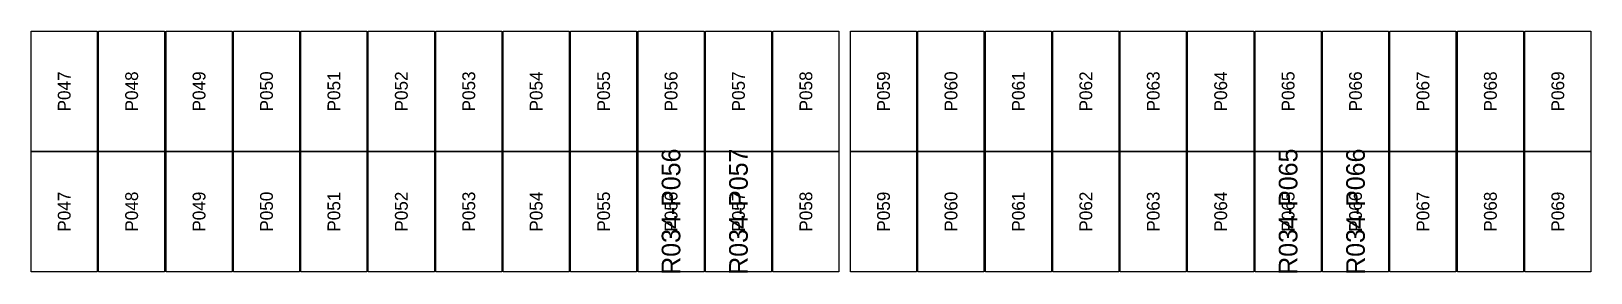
# Model space of a CAD drawing. Extents: x 296295 to 296770, y 651564 to 652121.
# Drawn here: x 296455.01 to 296481.8, y 651986.65 to 651990.8 of the extents above; entities that cross this region are included whole.
import ezdxf
from ezdxf.enums import TextEntityAlignment as Align

# ---------------------------------------------------------------- set-up
doc = ezdxf.new("R2010")
doc.units = 0

msp = doc.modelspace()

# ---------------------------------------------------------------- texts
at = {"layer": 'DEFECT_LABELS'}
for s, p in [('R034-P056', (296465.999, 651987.7)), ('R034-P057', (296467.157, 651987.7)), ('R034-P065', (296476.597, 651987.7)), ('R034-P066', (296477.755, 651987.7))]:
    msp.add_text(s, height=0.32, rotation=90, dxfattribs=at).set_placement(p, align=Align.MIDDLE_CENTER)
at = {"layer": 'PANEL_POSITION'}
for s, p in [('P047', (296455.577, 651989.763)), ('P048', (296456.735, 651989.763)), ('P049', (296457.893, 651989.763)), ('P050', (296459.051, 651989.763)), ('P051', (296460.209, 651989.763)), ('P052', (296461.367, 651989.763)), ('P053', (296462.525, 651989.763)), ('P054', (296463.683, 651989.763)), ('P055', (296464.841, 651989.763)), ('P056', (296465.999, 651989.763)), ('P057', (296467.157, 651989.763)), ('P058', (296468.315, 651989.763)), ('P059', (296469.649, 651989.763)), ('P060', (296470.807, 651989.763)), ('P061', (296471.965, 651989.763)), ('P062', (296473.123, 651989.763)), ('P063', (296474.281, 651989.763)), ('P064', (296475.439, 651989.763)), ('P065', (296476.597, 651989.763)), ('P066', (296477.755, 651989.763)), ('P067', (296478.913, 651989.763)), ('P068', (296480.071, 651989.763)), ('P069', (296481.229, 651989.763)), ('P047', (296455.577, 651987.7)), ('P048', (296456.735, 651987.7)), ('P049', (296457.893, 651987.7)), ('P050', (296459.051, 651987.7)), ('P051', (296460.209, 651987.7)), ('P052', (296461.367, 651987.7)), ('P053', (296462.525, 651987.7)), ('P054', (296463.683, 651987.7)), ('P055', (296464.841, 651987.7)), ('P056', (296465.999, 651987.7)), ('P057', (296467.157, 651987.7)), ('P058', (296468.315, 651987.7)), ('P059', (296469.649, 651987.7)), ('P060', (296470.807, 651987.7)), ('P061', (296471.965, 651987.7)), ('P062', (296473.123, 651987.7)), ('P063', (296474.281, 651987.7)), ('P064', (296475.439, 651987.7)), ('P065', (296476.597, 651987.7)), ('P066', (296477.755, 651987.7)), ('P067', (296478.913, 651987.7)), ('P068', (296480.071, 651987.7)), ('P069', (296481.229, 651987.7))]:
    msp.add_text(s, height=0.22, rotation=90, dxfattribs=at).set_placement(p, align=Align.MIDDLE_CENTER)

# ---------------------------------------------------------------- linework, layer by layer
at = {"layer": 'DEFECTIVE_PANELS'}
for points in [[(296465.432, 651988.732), (296466.566, 651988.732), (296466.566, 651986.669), (296465.432, 651986.669)], [(296466.59, 651988.732), (296467.724, 651988.732), (296467.724, 651986.669), (296466.59, 651986.669)], [(296476.03, 651988.732), (296477.164, 651988.732), (296477.164, 651986.669), (296476.03, 651986.669)], [(296477.188, 651988.732), (296478.322, 651988.732), (296478.322, 651986.669), (296477.188, 651986.669)]]:
    msp.add_lwpolyline(points, close=True, dxfattribs=at)
at = {"layer": 'PANELS_MASTER'}
for points in [[(296455.01, 651990.795), (296456.144, 651990.795), (296456.144, 651988.732), (296455.01, 651988.732)], [(296456.168, 651990.795), (296457.302, 651990.795), (296457.302, 651988.732), (296456.168, 651988.732)], [(296457.326, 651990.795), (296458.46, 651990.795), (296458.46, 651988.732), (296457.326, 651988.732)], [(296458.484, 651990.795), (296459.618, 651990.795), (296459.618, 651988.732), (296458.484, 651988.732)], [(296459.642, 651990.795), (296460.776, 651990.795), (296460.776, 651988.732), (296459.642, 651988.732)], [(296460.8, 651990.795), (296461.934, 651990.795), (296461.934, 651988.732), (296460.8, 651988.732)], [(296461.958, 651990.795), (296463.092, 651990.795), (296463.092, 651988.732), (296461.958, 651988.732)], [(296463.116, 651990.795), (296464.25, 651990.795), (296464.25, 651988.732), (296463.116, 651988.732)], [(296464.274, 651990.795), (296465.408, 651990.795), (296465.408, 651988.732), (296464.274, 651988.732)], [(296465.432, 651990.795), (296466.566, 651990.795), (296466.566, 651988.732), (296465.432, 651988.732)], [(296466.59, 651990.795), (296467.724, 651990.795), (296467.724, 651988.732), (296466.59, 651988.732)], [(296467.748, 651990.795), (296468.882, 651990.795), (296468.882, 651988.732), (296467.748, 651988.732)], [(296469.082, 651990.795), (296470.216, 651990.795), (296470.216, 651988.732), (296469.082, 651988.732)], [(296470.24, 651990.795), (296471.374, 651990.795), (296471.374, 651988.732), (296470.24, 651988.732)], [(296471.398, 651990.795), (296472.532, 651990.795), (296472.532, 651988.732), (296471.398, 651988.732)], [(296472.556, 651990.795), (296473.69, 651990.795), (296473.69, 651988.732), (296472.556, 651988.732)], [(296473.714, 651990.795), (296474.848, 651990.795), (296474.848, 651988.732), (296473.714, 651988.732)], [(296474.872, 651990.795), (296476.006, 651990.795), (296476.006, 651988.732), (296474.872, 651988.732)], [(296476.03, 651990.795), (296477.164, 651990.795), (296477.164, 651988.732), (296476.03, 651988.732)], [(296477.188, 651990.795), (296478.322, 651990.795), (296478.322, 651988.732), (296477.188, 651988.732)], [(296478.346, 651990.795), (296479.48, 651990.795), (296479.48, 651988.732), (296478.346, 651988.732)], [(296479.504, 651990.795), (296480.638, 651990.795), (296480.638, 651988.732), (296479.504, 651988.732)], [(296480.662, 651990.795), (296481.796, 651990.795), (296481.796, 651988.732), (296480.662, 651988.732)], [(296455.01, 651988.732), (296456.144, 651988.732), (296456.144, 651986.669), (296455.01, 651986.669)], [(296456.168, 651988.732), (296457.302, 651988.732), (296457.302, 651986.669), (296456.168, 651986.669)], [(296457.326, 651988.732), (296458.46, 651988.732), (296458.46, 651986.669), (296457.326, 651986.669)], [(296458.484, 651988.732), (296459.618, 651988.732), (296459.618, 651986.669), (296458.484, 651986.669)], [(296459.642, 651988.732), (296460.776, 651988.732), (296460.776, 651986.669), (296459.642, 651986.669)], [(296460.8, 651988.732), (296461.934, 651988.732), (296461.934, 651986.669), (296460.8, 651986.669)], [(296461.958, 651988.732), (296463.092, 651988.732), (296463.092, 651986.669), (296461.958, 651986.669)], [(296463.116, 651988.732), (296464.25, 651988.732), (296464.25, 651986.669), (296463.116, 651986.669)], [(296464.274, 651988.732), (296465.408, 651988.732), (296465.408, 651986.669), (296464.274, 651986.669)], [(296467.748, 651988.732), (296468.882, 651988.732), (296468.882, 651986.669), (296467.748, 651986.669)], [(296469.082, 651988.732), (296470.216, 651988.732), (296470.216, 651986.669), (296469.082, 651986.669)], [(296470.24, 651988.732), (296471.374, 651988.732), (296471.374, 651986.669), (296470.24, 651986.669)], [(296471.398, 651988.732), (296472.532, 651988.732), (296472.532, 651986.669), (296471.398, 651986.669)], [(296472.556, 651988.732), (296473.69, 651988.732), (296473.69, 651986.669), (296472.556, 651986.669)], [(296473.714, 651988.732), (296474.848, 651988.732), (296474.848, 651986.669), (296473.714, 651986.669)], [(296474.872, 651988.732), (296476.006, 651988.732), (296476.006, 651986.669), (296474.872, 651986.669)], [(296478.346, 651988.732), (296479.48, 651988.732), (296479.48, 651986.669), (296478.346, 651986.669)], [(296479.504, 651988.732), (296480.638, 651988.732), (296480.638, 651986.669), (296479.504, 651986.669)], [(296480.662, 651988.732), (296481.796, 651988.732), (296481.796, 651986.669), (296480.662, 651986.669)]]:
    msp.add_lwpolyline(points, close=True, dxfattribs=at)

msp.set_redraw_order([(e.dxf.handle, doc.entitydb.next_handle()) for e in msp.query("TEXT MTEXT ATTDEF DIMENSION ARC_DIMENSION")])  # texts and dimensions are drawn at this point

doc.saveas('drawing.dxf')
